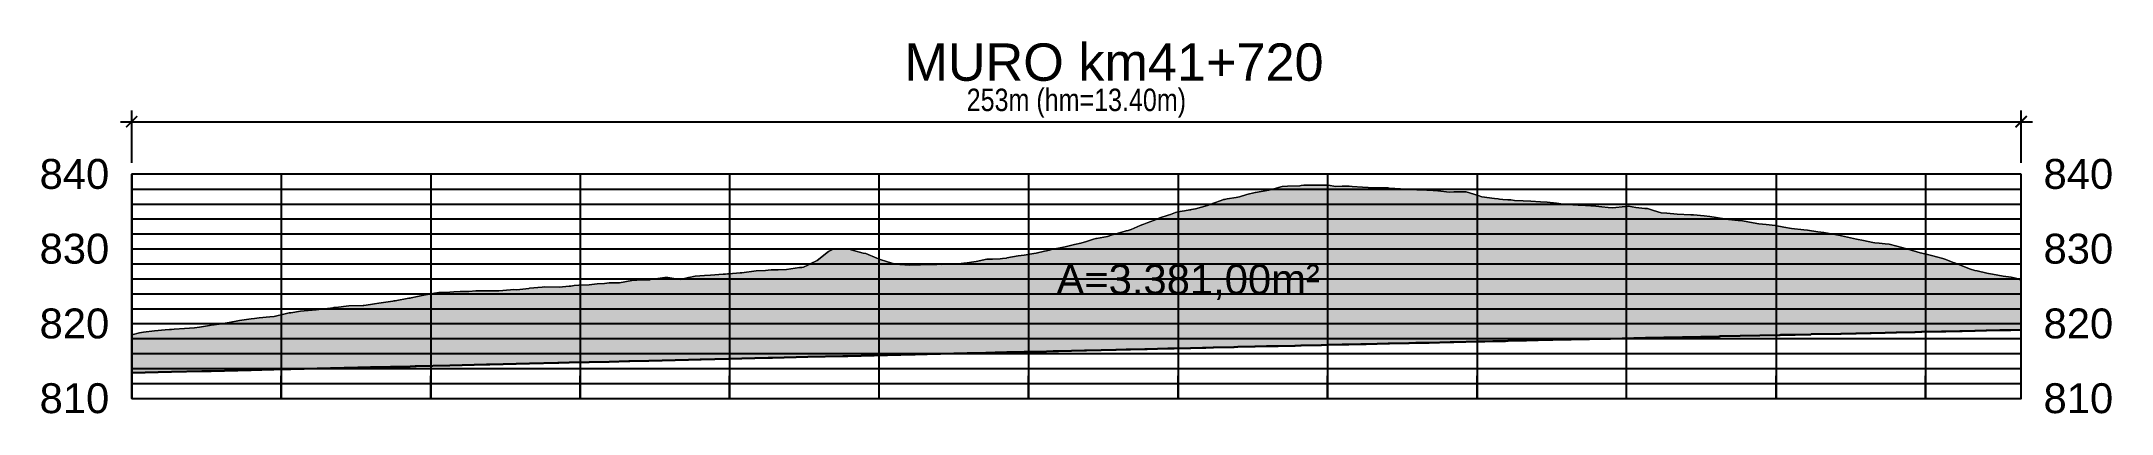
# Model space of a CAD drawing. Header units: metres. Extents: x 303118 to 359298, y 7408194 to 7460879.
# Drawn here: x 327290.9 to 327567.9, y 7420706.8 to 7420756.6 of the extents above; entities that cross this region are included whole.
import ezdxf

# ---------------------------------------------------------------- set-up
doc = ezdxf.new("R2010")
doc.units = ezdxf.units.M
doc.header["$LTSCALE"] = 10
doc.header["$PDMODE"] = 3
doc.header["$PDSIZE"] = 0.5
doc.linetypes.add('HIDDEN', pattern=[0.375, 0.25, -0.125])
doc.layers.add('F-VT-TERRENO', color=90, linetype='HIDDEN', lineweight=0)
for name, color, linetype in [('U-VT-MURO PERFIL', 15, 'Continuous'), ('U-VT-PERFIL', 4, 'Continuous'), ('U-VT-PERFIL-TXT', 2, 'Continuous')]:
    doc.layers.add(name, color=color, linetype=linetype)
doc.styles.add('Arial', font='arial.ttf')
doc.styles.add('DIM', font='arial.ttf', dxfattribs={"width": 0.8})
doc.styles.add('R80', font='arial.ttf')
doc.dimstyles.new('U-1_2000', dxfattribs={"dimscale": 2, "dimtxt": 1.5, "dimasz": 0.75, "dimexe": 0.75, "dimexo": 0.75, "dimgap": 0.25, "dimtad": 1, "dimzin": 4, "dimtxsty": 'DIM', "dimblk": 'ARCHTICK', "dimcen": 0.7, "dimdle": 0.75, "dimclrd": 256, "dimclre": 256, "dimclrt": 256, "dimaunit": 1, "dimadec": 3, "dimazin": 2, "dimtfac": 1, "dimtofl": 0, "dimtmove": 0, "dimatfit": 3, "dimldrblk": 'CLOSEDBLANK', "dimfxl": 0, "dimtolj": 1, "dimtzin": 0, "dimlwd": -1, "dimlwe": -1, "dimarcsym": 0})

msp = doc.modelspace()

# ---------------------------------------------------------------- texts
at = {"layer": 'U-VT-PERFIL', "color": 4, "linetype": 'Continuous', "lineweight": -3, "char_height": 4}
for s, insert, attachment_point, style in [('{\\C2;840}', (327300.012, 7420738.836), 6, 'Arial'), ('{\\C2;840}', (327558.797, 7420738.836), 4, 'R80'), ('{\\C2;830}', (327300.012, 7420728.836), 6, 'Arial'), ('{\\C2;830}', (327558.797, 7420728.836), 4, 'R80'), ('{\\C2;820}', (327300.012, 7420718.836), 6, 'Arial'), ('{\\C2;820}', (327558.797, 7420718.836), 4, 'R80'), ('{\\C2;810}', (327300.012, 7420708.836), 6, 'Arial'), ('{\\C2;810}', (327558.797, 7420708.836), 4, 'R80')]:
    msp.add_mtext(s, dxfattribs=dict(at, insert=insert, attachment_point=attachment_point, style=style))
at = {"layer": 'U-VT-PERFIL-TXT', "color": 5, "style": 'R80'}
msp.add_text('MURO km41+720', height=5, dxfattribs=at).set_placement((327406.385, 7420751.322))
at = {"layer": 'U-VT-PERFIL-TXT', "color": 2, "style": 'R80'}
msp.add_text('A=3.381,00m²', height=4, dxfattribs=at).set_placement((327426.725, 7420722.762))

# ---------------------------------------------------------------- blocks, each defined once
blk = doc.blocks.new('_ArchTick')
at = {"color": 0, "linetype": 'ByBlock', "const_width": 0.15}
blk.add_lwpolyline([(-0.5, -0.5), (0.5, 0.5)], dxfattribs=at)
blk = doc.blocks.new('*D184')
at = {"layer": 'Defpoints', "color": 0, "transparency": 16777216}
for p in [(327555.8, 7420745.85), (327303.01, 7420738.84), (327555.8, 7420738.84)]:
    blk.add_point(p, dxfattribs=at)
at = {"layer": 'U-VT-PERFIL-TXT', "transparency": 16777216}
for p, q in [((327303.01, 7420740.34), (327303.01, 7420747.35)), ((327555.8, 7420740.34), (327555.8, 7420747.35)), ((327301.51, 7420745.85), (327557.3, 7420745.85))]:
    blk.add_line(p, q, dxfattribs=at)
at = {"layer": 'U-VT-PERFIL-TXT', "transparency": 16777216, "xscale": 1.5, "yscale": 1.5, "zscale": 1.5, "rotation": 180}
blk.add_blockref('_ArchTick', (327303.01, 7420745.85), dxfattribs=at)
at = {"layer": 'U-VT-PERFIL-TXT', "transparency": 16777216, "xscale": 1.5, "yscale": 1.5, "zscale": 1.5}
blk.add_blockref('_ArchTick', (327555.8, 7420745.85), dxfattribs=at)
at = {"layer": 'U-VT-PERFIL-TXT', "transparency": 16777216, "insert": (327429.4, 7420748.32), "char_height": 3, "attachment_point": 5, "style": 'DIM'}
blk.add_mtext('\\A1;253m (hm=13.40m)', dxfattribs=at)
blk = doc.blocks.new('_ClosedBlank')
at = {"lineweight": -2}
for p, q in [((-1, 0.17), (0, 0)), ((-1, 0.17), (-1, -0.17)), ((0, 0), (-1, -0.17))]:
    blk.add_line(p, q, dxfattribs=at)

# ---------------------------------------------------------------- dimensions: what is measured, and where the dimension line sits
at = {"layer": 'U-VT-PERFIL-TXT'}
dim = msp.add_linear_dim(base=(327555.797, 7420745.849), p1=(327303.012, 7420738.836), p2=(327555.797, 7420738.836), text='253m (hm=13.40m)', dimstyle='U-1_2000', dxfattribs=at)
dim.commit()
dim.dimension.update_dxf_attribs({"geometry": '*D184', "text_midpoint": (327429.404, 7420748.316)})

# ---------------------------------------------------------------- hatches: boundary and pattern name
at = {"layer": 'U-VT-MURO PERFIL'}
h = msp.add_hatch(dxfattribs=at)
h.set_pattern_fill('ANGLE', color=256, scale=0.1)
h.set_pattern_definition([(0, (0, -100), (0, 0.6985), [0.508, -0.1905]), (90, (0, -100), (-0.6985, 4e-17), [0.508, -0.1905])])
h.paths.add_polyline_path([(327535.581, 7420717.579), (327535.583, 7420717.579), (327535.709, 7420717.582), (327535.736, 7420717.582), (327537.589, 7420717.622), (327537.591, 7420717.622), (327537.611, 7420717.623), (327539.077, 7420717.654), (327539.113, 7420717.655), (327541.593, 7420717.708), (327541.606, 7420717.708), (327542.456, 7420717.726), (327542.496, 7420717.727), (327545.163, 7420717.784), (327545.17, 7420717.784), (327545.597, 7420717.793), (327545.599, 7420717.793), (327545.599, 7420717.793), (327545.713, 7420717.795), (327545.74, 7420717.796), (327547.606, 7420717.835), (327547.61, 7420717.835), (327547.878, 7420717.841), (327547.903, 7420717.841), (327549.614, 7420717.877), (327549.617, 7420717.877), (327549.636, 7420717.878), (327551.141, 7420717.909), (327551.167, 7420717.91), (327552.965, 7420717.947), (327552.986, 7420717.948), (327554.415, 7420717.978), (327554.437, 7420717.978), (327555.797, 7420718.006), (327555.797, 7420724.724), (327554.451, 7420725.039), (327553.384, 7420725.2), (327551.956, 7420725.475), (327551.434, 7420725.529), (327551.211, 7420725.586), (327549.907, 7420725.883), (327549.617, 7420725.964), (327549.034, 7420726.127), (327546.875, 7420726.968), (327546.855, 7420726.976), (327545.599, 7420727.451), (327545.34, 7420727.549), (327544.675, 7420727.731), (327543.816, 7420727.969), (327542.494, 7420728.25), (327542.291, 7420728.295), (327541.825, 7420728.431), (327540.316, 7420728.875), (327539.162, 7420729.182), (327538.14, 7420729.454), (327537.591, 7420729.515), (327536.791, 7420729.603), (327536.211, 7420729.638), (327535.962, 7420729.696), (327534.691, 7420729.972), (327533.781, 7420730.128), (327531.769, 7420730.601), (327531.599, 7420730.637), (327530.126, 7420730.896), (327529.418, 7420731.02), (327528.603, 7420731.14), (327527.237, 7420731.341), (327526.731, 7420731.387), (327525.059, 7420731.549), (327524.044, 7420731.731), (327522.882, 7420731.978), (327521.693, 7420732.1), (327520.704, 7420732.18), (327519.941, 7420732.323), (327518.522, 7420732.577), (327517.962, 7420732.64), (327516.658, 7420732.768), (327516.436, 7420732.792), (327516.341, 7420732.802), (327516.099, 7420732.848), (327514.16, 7420733.161), (327513.396, 7420733.267), (327511.978, 7420733.38), (327511.869, 7420733.394), (327511.617, 7420733.405), (327509.801, 7420733.461), (327508.407, 7420733.612), (327507.624, 7420733.671), (327506.592, 7420733.985), (327505.79, 7420734.22), (327505.445, 7420734.255), (327504.269, 7420734.358), (327503.264, 7420734.558), (327501.566, 7420734.359), (327501.082, 7420734.312), (327500.556, 7420734.37), (327499.704, 7420734.463), (327498.901, 7420734.572), (327496.868, 7420734.67), (327496.72, 7420734.684), (327496.528, 7420734.684), (327495.114, 7420734.784), (327494.543, 7420734.824), (327493.623, 7420734.965), (327492.367, 7420735.084), (327491.486, 7420735.114), (327490.188, 7420735.223), (327489.191, 7420735.252), (327488.007, 7420735.305), (327487.539, 7420735.396), (327487.126, 7420735.418), (327486.446, 7420735.453), (327486.013, 7420735.498), (327485.827, 7420735.512), (327485.361, 7420735.582), (327483.648, 7420735.808), (327483.152, 7420735.96), (327481.532, 7420736.456), (327481.471, 7420736.476), (327481.446, 7420736.48), (327481.388, 7420736.48), (327479.92, 7420736.471), (327479.299, 7420736.415), (327477.753, 7420736.593), (327477.127, 7420736.64), (327476.537, 7420736.671), (327476.287, 7420736.685), (327474.955, 7420736.75), (327473.822, 7420736.817), (327472.783, 7420736.886), (327471.267, 7420736.978), (327471.129, 7420736.986), (327470.613, 7420736.999), (327470.246, 7420737.007), (327468.447, 7420737.029), (327467.702, 7420737.073), (327466.28, 7420737.195), (327465.895, 7420737.215), (327464.957, 7420737.205), (327464.12, 7420737.199), (327463.102, 7420737.339), (327461.965, 7420737.363), (327460.579, 7420737.357), (327459.809, 7420737.346), (327459.458, 7420737.302), (327459.284, 7420737.281), (327457.656, 7420737.208), (327456.949, 7420737.181), (327455.505, 7420736.782), (327455.145, 7420736.684), (327453.354, 7420736.399), (327453.302, 7420736.386), (327452.207, 7420736.116), (327451.211, 7420735.815), (327450.766, 7420735.731), (327449.588, 7420735.517), (327449.212, 7420735.448), (327449.07, 7420735.427), (327448.754, 7420735.331), (327447.725, 7420734.946), (327446.935, 7420734.65), (327445.339, 7420734.212), (327444.804, 7420734.086), (327444.699, 7420734.078), (327444.558, 7420734.068), (327443.874, 7420733.937), (327442.994, 7420733.783), (327442.676, 7420733.685), (327441.997, 7420733.445), (327441.674, 7420733.34), (327440.55, 7420732.979), (327439.867, 7420732.686), (327438.871, 7420732.322), (327438.427, 7420732.161), (327438.3, 7420732.105), (327437.93, 7420731.961), (327436.723, 7420731.438), (327436.308, 7420731.292), (327436.067, 7420731.23), (327435.465, 7420731.076), (327434.197, 7420730.698), (327433.568, 7420730.496), (327432.086, 7420730.234), (327431.989, 7420730.213), (327431.697, 7420730.133), (327430.745, 7420729.828), (327429.982, 7420729.588), (327429.165, 7420729.443), (327427.884, 7420729.098), (327426.078, 7420728.733), (327425.787, 7420728.664), (327425.423, 7420728.585), (327425.148, 7420728.526), (327424.03, 7420728.257), (327423.695, 7420728.229), (327422.427, 7420728.016), (327421.603, 7420727.919), (327420.101, 7420727.627), (327420.057, 7420727.618), (327419.515, 7420727.564), (327419.214, 7420727.526), (327418.16, 7420727.471), (327417.594, 7420727.444), (327417.432, 7420727.441), (327415.978, 7420727.134), (327415.35, 7420727.052), (327414.779, 7420726.967), (327414.356, 7420726.905), (327413.274, 7420726.774), (327411.38, 7420726.77), (327411.2, 7420726.781), (327411.097, 7420726.777), (327410.721, 7420726.771), (327409.456, 7420726.755), (327409.129, 7420726.751), (327408.554, 7420726.713), (327407.066, 7420726.642), (327405.781, 7420726.734), (327405.002, 7420726.832), (327404.134, 7420727.113), (327403.025, 7420727.48), (327402.943, 7420727.517), (327402.681, 7420727.616), (327401.23, 7420728.227), (327400.885, 7420728.275), (327399.574, 7420728.625), (327398.826, 7420728.838), (327398.812, 7420728.838), (327397.625, 7420728.816), (327396.774, 7420728.76), (327396.237, 7420728.469), (327394.723, 7420727.304), (327394.561, 7420727.191), (327393.853, 7420726.862), (327393.49, 7420726.677), (327392.885, 7420726.373), (327392.674, 7420726.356), (327392.347, 7420726.333), (327390.628, 7420726.067), (327389.509, 7420726.02), (327388.583, 7420726.031), (327388.167, 7420725.99), (327387.816, 7420725.957), (327386.543, 7420725.889), (327384.64, 7420725.646), (327384.504, 7420725.633), (327384.412, 7420725.632), (327383.939, 7420725.593), (327382.845, 7420725.52), (327382.703, 7420725.511), (327382.467, 7420725.477), (327382.127, 7420725.452), (327380.435, 7420725.335), (327379.639, 7420725.264), (327378.404, 7420725.209), (327377.547, 7420725.024), (327377.523, 7420725.018), (327376.375, 7420724.755), (327374.735, 7420724.992), (327374.348, 7420725.009), (327372.44, 7420724.73), (327372.321, 7420724.713), (327372.201, 7420724.709), (327370.578, 7420724.658), (327370.297, 7420724.64), (327369.916, 7420724.596), (327368.274, 7420724.303), (327367.064, 7420724.303), (327366.878, 7420724.283), (327366.251, 7420724.217), (327365.29, 7420724.144), (327364.232, 7420724.033), (327362.832, 7420723.963), (327362.212, 7420723.927), (327361.742, 7420723.869), (327361.556, 7420723.853), (327360.196, 7420723.736), (327358.216, 7420723.751), (327358.18, 7420723.75), (327357.929, 7420723.732), (327356.234, 7420723.562), (327356.164, 7420723.555), (327354.541, 7420723.355), (327354.152, 7420723.393), (327353.67, 7420723.382), (327352.14, 7420723.237), (327351.409, 7420723.208), (327350.912, 7420723.219), (327350.129, 7420723.239), (327349.074, 7420723.239), (327348.12, 7420723.147), (327346.969, 7420723.119), (327346.11, 7420723.107), (327345.59, 7420723.06), (327344.762, 7420722.989), (327344.103, 7420722.987), (327343.54, 7420722.902), (327342.096, 7420722.637), (327340.407, 7420722.299), (327340.267, 7420722.267), (327340.09, 7420722.227), (327338.257, 7420721.91), (327338.085, 7420721.871), (327337.934, 7420721.837), (327336.081, 7420721.593), (327335.519, 7420721.504), (327334.945, 7420721.413), (327334.077, 7420721.276), (327333.989, 7420721.27), (327332.075, 7420721.231), (327330.341, 7420721.009), (327330.072, 7420720.977), (327329.775, 7420720.907), (327329.623, 7420720.891), (327328.071, 7420720.735), (327327.693, 7420720.701), (327326.069, 7420720.546), (327325.616, 7420720.51), (327324.301, 7420720.299), (327324.068, 7420720.263), (327323.556, 7420720.167), (327322.068, 7420719.808), (327321.511, 7420719.727), (327320.067, 7420719.601), (327319.463, 7420719.53), (327318.978, 7420719.459), (327318.067, 7420719.331), (327317.445, 7420719.239), (327316.067, 7420718.974), (327314.706, 7420718.768), (327314.063, 7420718.678), (327313.656, 7420718.612), (327313.419, 7420718.575), (327312.063, 7420718.373), (327311.43, 7420718.26), (327310.063, 7420718.188), (327308.674, 7420718.096), (327308.334, 7420718.074), (327308.063, 7420718.057), (327307.473, 7420718.003), (327306.062, 7420717.887), (327304.593, 7420717.678), (327304.061, 7420717.597), (327303.012, 7420717.35), (327303.012, 7420712.249), (327308.334, 7420712.375), (327312.396, 7420712.469), (327312.526, 7420712.472), (327313.656, 7420712.5), (327318.978, 7420712.625), (327321.914, 7420712.693), (327322.043, 7420712.696), (327324.301, 7420712.75), (327329.623, 7420712.875), (327331.433, 7420712.917), (327331.563, 7420712.919), (327334.945, 7420713), (327340.267, 7420713.125), (327340.954, 7420713.141), (327341.087, 7420713.143), (327345.59, 7420713.251), (327350.479, 7420713.365), (327350.614, 7420713.368), (327350.912, 7420713.375), (327356.234, 7420713.501), (327360.011, 7420713.589), (327360.144, 7420713.592), (327361.556, 7420713.626), (327366.878, 7420713.751), (327369.545, 7420713.813), (327369.678, 7420713.816), (327372.201, 7420713.876), (327377.523, 7420714.002), (327379.081, 7420714.037), (327379.216, 7420714.04), (327382.845, 7420714.127), (327388.167, 7420714.252), (327388.619, 7420714.262), (327388.758, 7420714.265), (327393.49, 7420714.378), (327398.164, 7420714.487), (327398.304, 7420714.49), (327398.812, 7420714.502), (327404.134, 7420714.628), (327407.715, 7420714.711), (327407.853, 7420714.714), (327409.456, 7420714.753), (327414.779, 7420714.879), (327417.268, 7420714.936), (327417.407, 7420714.939), (327418.552, 7420714.966), (327418.569, 7420714.967), (327420.101, 7420715.003), (327422.394, 7420715.057), (327422.451, 7420715.058), (327425.423, 7420715.128), (327426.285, 7420715.148), (327426.343, 7420715.149), (327426.981, 7420715.164), (327426.991, 7420715.164), (327430.472, 7420715.246), (327430.525, 7420715.247), (327430.745, 7420715.252), (327434.657, 7420715.343), (327434.719, 7420715.344), (327436.05, 7420715.375), (327436.067, 7420715.376), (327436.07, 7420715.376), (327436.619, 7420715.388), (327436.628, 7420715.388), (327438.559, 7420715.433), (327438.589, 7420715.434), (327438.869, 7420715.44), (327438.871, 7420715.44), (327438.873, 7420715.44), (327441.633, 7420715.504), (327441.674, 7420715.504), (327441.676, 7420715.504), (327442.457, 7420715.522), (327442.469, 7420715.523), (327444.667, 7420715.573), (327444.699, 7420715.574), (327444.701, 7420715.574), (327446.292, 7420715.61), (327446.316, 7420715.61), (327446.729, 7420715.62), (327446.736, 7420715.62), (327447.712, 7420715.642), (327447.725, 7420715.642), (327447.727, 7420715.642), (327450.474, 7420715.704), (327450.515, 7420715.705), (327451.007, 7420715.717), (327451.015, 7420715.717), (327453.268, 7420715.768), (327453.302, 7420715.769), (327454.816, 7420715.803), (327454.839, 7420715.803), (327456.038, 7420715.83), (327456.056, 7420715.83), (327456.376, 7420715.838), (327456.381, 7420715.838), (327458.64, 7420715.889), (327458.674, 7420715.889), (327459.446, 7420715.907), (327459.458, 7420715.907), (327462.167, 7420715.967), (327462.208, 7420715.968), (327463.046, 7420715.987), (327463.059, 7420715.987), (327463.087, 7420715.988), (327464.957, 7420716.03), (327464.97, 7420716.03), (327465.848, 7420716.05), (327465.872, 7420716.05), (327467.457, 7420716.085), (327467.466, 7420716.086), (327468.112, 7420716.1), (327468.156, 7420716.101), (327471.13, 7420716.167), (327471.132, 7420716.167), (327471.266, 7420716.17), (327471.267, 7420716.17), (327471.306, 7420716.171), (327473.901, 7420716.228), (327473.915, 7420716.229), (327474.813, 7420716.249), (327474.826, 7420716.249), (327475.692, 7420716.268), (327475.704, 7420716.268), (327476.536, 7420716.287), (327476.579, 7420716.288), (327479.422, 7420716.35), (327479.428, 7420716.35), (327479.844, 7420716.36), (327479.892, 7420716.361), (327483.152, 7420716.433), (327483.165, 7420716.433), (327484.044, 7420716.452), (327484.061, 7420716.453), (327485.139, 7420716.476), (327485.145, 7420716.476), (327485.587, 7420716.486), (327485.605, 7420716.487), (327486.824, 7420716.513), (327486.828, 7420716.513), (327487.126, 7420716.52), (327487.163, 7420716.521), (327489.608, 7420716.574), (327489.631, 7420716.575), (327491.12, 7420716.608), (327491.179, 7420716.609), (327495.114, 7420716.695), (327495.115, 7420716.695), (327495.183, 7420716.697), (327495.188, 7420716.697), (327495.533, 7420716.705), (327495.608, 7420716.706), (327500.556, 7420716.815), (327500.559, 7420716.815), (327500.778, 7420716.819), (327500.848, 7420716.821), (327505.526, 7420716.923), (327515.379, 7420717.139), (327515.526, 7420717.142), (327523.533, 7420717.317), (327523.653, 7420717.32), (327523.68, 7420717.32), (327525.528, 7420717.361), (327525.559, 7420717.361), (327527.658, 7420717.407), (327527.717, 7420717.409), (327531.679, 7420717.495), (327531.709, 7420717.495), (327533.692, 7420717.538), (327533.72, 7420717.539)])

# ---------------------------------------------------------------- linework, layer by layer
at = {"layer": 'F-VT-TERRENO', "color": 90, "linetype": 'HIDDEN', "lineweight": 0}
for p, q in [((327451.211, 7420735.815), (327452.207, 7420736.116)), ((327452.207, 7420736.116), (327453.302, 7420736.386)), ((327453.302, 7420736.386), (327453.354, 7420736.399)), ((327453.354, 7420736.399), (327455.145, 7420736.684)), ((327455.145, 7420736.684), (327455.505, 7420736.782)), ((327455.505, 7420736.782), (327456.949, 7420737.181)), ((327456.949, 7420737.181), (327457.656, 7420737.208)), ((327457.656, 7420737.208), (327459.284, 7420737.281)), ((327459.284, 7420737.281), (327459.458, 7420737.302)), ((327459.458, 7420737.302), (327459.809, 7420737.346)), ((327459.809, 7420737.346), (327460.579, 7420737.357)), ((327460.579, 7420737.357), (327461.965, 7420737.363)), ((327461.965, 7420737.363), (327463.102, 7420737.339)), ((327463.102, 7420737.339), (327464.12, 7420737.199)), ((327464.12, 7420737.199), (327464.957, 7420737.205)), ((327464.957, 7420737.205), (327465.895, 7420737.215)), ((327465.895, 7420737.215), (327466.28, 7420737.195)), ((327466.28, 7420737.195), (327467.702, 7420737.073)), ((327467.702, 7420737.073), (327468.447, 7420737.029)), ((327468.447, 7420737.029), (327470.246, 7420737.007)), ((327470.246, 7420737.007), (327470.613, 7420736.999)), ((327470.613, 7420736.999), (327471.129, 7420736.986)), ((327471.129, 7420736.986), (327471.267, 7420736.978)), ((327471.267, 7420736.978), (327472.783, 7420736.886)), ((327472.783, 7420736.886), (327473.822, 7420736.817)), ((327473.822, 7420736.817), (327474.955, 7420736.75)), ((327474.955, 7420736.75), (327476.287, 7420736.685)), ((327476.287, 7420736.685), (327476.537, 7420736.671)), ((327476.537, 7420736.671), (327477.127, 7420736.64)), ((327477.127, 7420736.64), (327477.753, 7420736.593)), ((327477.753, 7420736.593), (327479.299, 7420736.415)), ((327479.299, 7420736.415), (327479.92, 7420736.471)), ((327479.92, 7420736.471), (327481.388, 7420736.48)), ((327481.388, 7420736.48), (327481.446, 7420736.48)), ((327481.446, 7420736.48), (327481.471, 7420736.476)), ((327481.471, 7420736.476), (327481.532, 7420736.456)), ((327481.532, 7420736.456), (327483.152, 7420735.96)), ((327483.152, 7420735.96), (327483.648, 7420735.808)), ((327440.55, 7420732.979), (327441.674, 7420733.34)), ((327441.674, 7420733.34), (327441.997, 7420733.445)), ((327441.997, 7420733.445), (327442.676, 7420733.685)), ((327442.676, 7420733.685), (327442.994, 7420733.783)), ((327442.994, 7420733.783), (327443.874, 7420733.937)), ((327443.874, 7420733.937), (327444.558, 7420734.068)), ((327444.558, 7420734.068), (327444.699, 7420734.078)), ((327444.699, 7420734.078), (327444.804, 7420734.086)), ((327444.804, 7420734.086), (327445.339, 7420734.212)), ((327445.339, 7420734.212), (327446.935, 7420734.65)), ((327446.935, 7420734.65), (327447.725, 7420734.946)), ((327447.725, 7420734.946), (327448.754, 7420735.331)), ((327448.754, 7420735.331), (327449.07, 7420735.427)), ((327449.07, 7420735.427), (327449.212, 7420735.448)), ((327449.212, 7420735.448), (327449.588, 7420735.517)), ((327449.588, 7420735.517), (327450.766, 7420735.731)), ((327450.766, 7420735.731), (327451.211, 7420735.815)), ((327483.648, 7420735.808), (327485.361, 7420735.582)), ((327485.361, 7420735.582), (327485.827, 7420735.512)), ((327485.827, 7420735.512), (327486.013, 7420735.498)), ((327486.013, 7420735.498), (327486.446, 7420735.453)), ((327486.446, 7420735.453), (327487.126, 7420735.418)), ((327487.126, 7420735.418), (327487.539, 7420735.396)), ((327487.539, 7420735.396), (327488.007, 7420735.305)), ((327488.007, 7420735.305), (327489.191, 7420735.252)), ((327489.191, 7420735.252), (327490.188, 7420735.223)), ((327490.188, 7420735.223), (327491.486, 7420735.114)), ((327491.486, 7420735.114), (327492.367, 7420735.084)), ((327492.367, 7420735.084), (327493.623, 7420734.965)), ((327493.623, 7420734.965), (327494.543, 7420734.824)), ((327494.543, 7420734.824), (327495.114, 7420734.784)), ((327495.114, 7420734.784), (327496.528, 7420734.684)), ((327496.528, 7420734.684), (327496.72, 7420734.684)), ((327496.72, 7420734.684), (327496.868, 7420734.67)), ((327496.868, 7420734.67), (327498.901, 7420734.572)), ((327498.901, 7420734.572), (327499.704, 7420734.463)), ((327499.704, 7420734.463), (327500.556, 7420734.37)), ((327500.556, 7420734.37), (327501.082, 7420734.312)), ((327501.082, 7420734.312), (327501.566, 7420734.359)), ((327501.566, 7420734.359), (327503.264, 7420734.558)), ((327503.264, 7420734.558), (327504.269, 7420734.358)), ((327504.269, 7420734.358), (327505.445, 7420734.255)), ((327505.445, 7420734.255), (327505.79, 7420734.22)), ((327505.79, 7420734.22), (327506.592, 7420733.985)), ((327506.592, 7420733.985), (327507.624, 7420733.671)), ((327507.624, 7420733.671), (327508.407, 7420733.612)), ((327508.407, 7420733.612), (327509.801, 7420733.461)), ((327509.801, 7420733.461), (327511.617, 7420733.405)), ((327511.617, 7420733.405), (327511.869, 7420733.394)), ((327511.869, 7420733.394), (327511.978, 7420733.38)), ((327511.978, 7420733.38), (327513.396, 7420733.267)), ((327513.396, 7420733.267), (327514.16, 7420733.161)), ((327514.16, 7420733.161), (327516.099, 7420732.848)), ((327432.086, 7420730.234), (327433.568, 7420730.496)), ((327433.568, 7420730.496), (327434.197, 7420730.698)), ((327434.197, 7420730.698), (327435.465, 7420731.076)), ((327435.465, 7420731.076), (327436.067, 7420731.23)), ((327436.067, 7420731.23), (327436.308, 7420731.292)), ((327436.308, 7420731.292), (327436.723, 7420731.438)), ((327436.723, 7420731.438), (327437.93, 7420731.961)), ((327437.93, 7420731.961), (327438.3, 7420732.105)), ((327438.3, 7420732.105), (327438.427, 7420732.161)), ((327438.427, 7420732.161), (327438.871, 7420732.322)), ((327438.871, 7420732.322), (327439.867, 7420732.686)), ((327439.867, 7420732.686), (327440.55, 7420732.979)), ((327516.099, 7420732.848), (327516.341, 7420732.802)), ((327516.341, 7420732.802), (327516.436, 7420732.792)), ((327516.436, 7420732.792), (327516.658, 7420732.768)), ((327516.658, 7420732.768), (327517.962, 7420732.64)), ((327517.962, 7420732.64), (327518.522, 7420732.577)), ((327518.522, 7420732.577), (327519.941, 7420732.323)), ((327519.941, 7420732.323), (327520.704, 7420732.18)), ((327520.704, 7420732.18), (327521.693, 7420732.1)), ((327521.693, 7420732.1), (327522.882, 7420731.978)), ((327522.882, 7420731.978), (327524.044, 7420731.731)), ((327524.044, 7420731.731), (327525.059, 7420731.549)), ((327525.059, 7420731.549), (327526.731, 7420731.387)), ((327526.731, 7420731.387), (327527.237, 7420731.341)), ((327527.237, 7420731.341), (327528.603, 7420731.14)), ((327528.603, 7420731.14), (327529.418, 7420731.02)), ((327529.418, 7420731.02), (327530.126, 7420730.896)), ((327530.126, 7420730.896), (327531.599, 7420730.637)), ((327531.599, 7420730.637), (327531.769, 7420730.601)), ((327531.769, 7420730.601), (327533.781, 7420730.128)), ((327394.723, 7420727.304), (327396.237, 7420728.469)), ((327396.237, 7420728.469), (327396.774, 7420728.76)), ((327396.774, 7420728.76), (327397.625, 7420728.816)), ((327397.625, 7420728.816), (327398.812, 7420728.838)), ((327398.812, 7420728.838), (327398.826, 7420728.838)), ((327398.826, 7420728.838), (327399.574, 7420728.625)), ((327399.574, 7420728.625), (327400.885, 7420728.275)), ((327400.885, 7420728.275), (327401.23, 7420728.227)), ((327401.23, 7420728.227), (327402.681, 7420727.616)), ((327402.681, 7420727.616), (327402.943, 7420727.517)), ((327402.943, 7420727.517), (327403.025, 7420727.48)), ((327418.16, 7420727.471), (327419.214, 7420727.526)), ((327419.214, 7420727.526), (327419.515, 7420727.564)), ((327419.515, 7420727.564), (327420.057, 7420727.618)), ((327420.057, 7420727.618), (327420.101, 7420727.627)), ((327420.101, 7420727.627), (327421.603, 7420727.919)), ((327421.603, 7420727.919), (327422.427, 7420728.016)), ((327422.427, 7420728.016), (327423.695, 7420728.229)), ((327423.695, 7420728.229), (327424.03, 7420728.257)), ((327424.03, 7420728.257), (327425.148, 7420728.526)), ((327425.148, 7420728.526), (327425.423, 7420728.585)), ((327425.423, 7420728.585), (327425.787, 7420728.664)), ((327425.787, 7420728.664), (327426.078, 7420728.733)), ((327426.078, 7420728.733), (327427.884, 7420729.098)), ((327427.884, 7420729.098), (327429.165, 7420729.443)), ((327429.165, 7420729.443), (327429.982, 7420729.588)), ((327429.982, 7420729.588), (327430.745, 7420729.828)), ((327430.745, 7420729.828), (327431.697, 7420730.133)), ((327431.697, 7420730.133), (327431.989, 7420730.213)), ((327431.989, 7420730.213), (327432.086, 7420730.234)), ((327533.781, 7420730.128), (327534.691, 7420729.972)), ((327534.691, 7420729.972), (327535.962, 7420729.696)), ((327535.962, 7420729.696), (327536.211, 7420729.638)), ((327536.211, 7420729.638), (327536.791, 7420729.603)), ((327536.791, 7420729.603), (327537.591, 7420729.515)), ((327537.591, 7420729.515), (327538.14, 7420729.454)), ((327538.14, 7420729.454), (327539.162, 7420729.182)), ((327539.162, 7420729.182), (327540.316, 7420728.875)), ((327540.316, 7420728.875), (327541.825, 7420728.431)), ((327541.825, 7420728.431), (327542.291, 7420728.295)), ((327542.291, 7420728.295), (327542.494, 7420728.25)), ((327542.494, 7420728.25), (327543.816, 7420727.969)), ((327543.816, 7420727.969), (327544.675, 7420727.731)), ((327544.675, 7420727.731), (327545.34, 7420727.549)), ((327545.34, 7420727.549), (327545.599, 7420727.451)), ((327372.44, 7420724.73), (327374.348, 7420725.009)), ((327374.348, 7420725.009), (327374.735, 7420724.992)), ((327374.735, 7420724.992), (327376.375, 7420724.755)), ((327376.375, 7420724.755), (327377.523, 7420725.018)), ((327377.523, 7420725.018), (327377.547, 7420725.024)), ((327377.547, 7420725.024), (327378.404, 7420725.209)), ((327378.404, 7420725.209), (327379.639, 7420725.264)), ((327379.639, 7420725.264), (327380.435, 7420725.335)), ((327380.435, 7420725.335), (327382.127, 7420725.452)), ((327382.127, 7420725.452), (327382.467, 7420725.477)), ((327382.467, 7420725.477), (327382.703, 7420725.511)), ((327382.703, 7420725.511), (327382.845, 7420725.52)), ((327382.845, 7420725.52), (327383.939, 7420725.593)), ((327383.939, 7420725.593), (327384.412, 7420725.632)), ((327384.412, 7420725.632), (327384.504, 7420725.633)), ((327384.504, 7420725.633), (327384.64, 7420725.646)), ((327384.64, 7420725.646), (327386.543, 7420725.889)), ((327386.543, 7420725.889), (327387.816, 7420725.957)), ((327387.816, 7420725.957), (327388.167, 7420725.99)), ((327388.167, 7420725.99), (327388.583, 7420726.031)), ((327388.583, 7420726.031), (327389.509, 7420726.02)), ((327389.509, 7420726.02), (327390.628, 7420726.067)), ((327390.628, 7420726.067), (327392.347, 7420726.333)), ((327392.347, 7420726.333), (327392.674, 7420726.356)), ((327392.674, 7420726.356), (327392.885, 7420726.373)), ((327392.885, 7420726.373), (327393.49, 7420726.677)), ((327393.49, 7420726.677), (327393.853, 7420726.862)), ((327393.853, 7420726.862), (327394.561, 7420727.191)), ((327394.561, 7420727.191), (327394.723, 7420727.304)), ((327403.025, 7420727.48), (327404.134, 7420727.113)), ((327404.134, 7420727.113), (327405.002, 7420726.832)), ((327405.002, 7420726.832), (327405.781, 7420726.734)), ((327405.781, 7420726.734), (327407.066, 7420726.642)), ((327407.066, 7420726.642), (327408.554, 7420726.713)), ((327408.554, 7420726.713), (327409.129, 7420726.751)), ((327409.129, 7420726.751), (327409.456, 7420726.755)), ((327409.456, 7420726.755), (327410.721, 7420726.771)), ((327410.721, 7420726.771), (327411.097, 7420726.777)), ((327411.097, 7420726.777), (327411.2, 7420726.781)), ((327411.2, 7420726.781), (327411.38, 7420726.77)), ((327411.38, 7420726.77), (327413.274, 7420726.774)), ((327413.274, 7420726.774), (327414.356, 7420726.905)), ((327414.356, 7420726.905), (327414.779, 7420726.967)), ((327414.779, 7420726.967), (327415.35, 7420727.052)), ((327415.35, 7420727.052), (327415.978, 7420727.134)), ((327415.978, 7420727.134), (327417.432, 7420727.441)), ((327417.432, 7420727.441), (327417.594, 7420727.444)), ((327417.594, 7420727.444), (327418.16, 7420727.471)), ((327545.599, 7420727.451), (327546.855, 7420726.976)), ((327546.855, 7420726.976), (327546.875, 7420726.968)), ((327546.875, 7420726.968), (327549.034, 7420726.127)), ((327549.034, 7420726.127), (327549.617, 7420725.964)), ((327549.617, 7420725.964), (327549.907, 7420725.883)), ((327549.907, 7420725.883), (327551.211, 7420725.586)), ((327551.211, 7420725.586), (327551.434, 7420725.529)), ((327551.434, 7420725.529), (327551.956, 7420725.475)), ((327551.956, 7420725.475), (327553.384, 7420725.2)), ((327553.384, 7420725.2), (327554.451, 7420725.039)), ((327338.257, 7420721.91), (327340.09, 7420722.227)), ((327340.09, 7420722.227), (327340.267, 7420722.267)), ((327340.267, 7420722.267), (327340.407, 7420722.299)), ((327340.407, 7420722.299), (327342.096, 7420722.637)), ((327342.096, 7420722.637), (327343.54, 7420722.902)), ((327343.54, 7420722.902), (327344.103, 7420722.987)), ((327344.103, 7420722.987), (327344.762, 7420722.989)), ((327344.762, 7420722.989), (327345.59, 7420723.06)), ((327345.59, 7420723.06), (327346.11, 7420723.107)), ((327346.11, 7420723.107), (327346.969, 7420723.119)), ((327346.969, 7420723.119), (327348.12, 7420723.147)), ((327348.12, 7420723.147), (327349.074, 7420723.239)), ((327349.074, 7420723.239), (327350.129, 7420723.239)), ((327350.129, 7420723.239), (327350.912, 7420723.219)), ((327350.912, 7420723.219), (327351.409, 7420723.208)), ((327351.409, 7420723.208), (327352.14, 7420723.237)), ((327352.14, 7420723.237), (327353.67, 7420723.382)), ((327353.67, 7420723.382), (327354.152, 7420723.393)), ((327354.152, 7420723.393), (327354.541, 7420723.355)), ((327354.541, 7420723.355), (327356.164, 7420723.555)), ((327356.164, 7420723.555), (327356.234, 7420723.562)), ((327356.234, 7420723.562), (327357.929, 7420723.732)), ((327357.929, 7420723.732), (327358.18, 7420723.75)), ((327358.18, 7420723.75), (327358.216, 7420723.751)), ((327358.216, 7420723.751), (327360.196, 7420723.736)), ((327360.196, 7420723.736), (327361.556, 7420723.853)), ((327361.556, 7420723.853), (327361.742, 7420723.869)), ((327361.742, 7420723.869), (327362.212, 7420723.927)), ((327362.212, 7420723.927), (327362.832, 7420723.963)), ((327362.832, 7420723.963), (327364.232, 7420724.033)), ((327364.232, 7420724.033), (327365.29, 7420724.144)), ((327365.29, 7420724.144), (327366.251, 7420724.217)), ((327366.251, 7420724.217), (327366.878, 7420724.283)), ((327366.878, 7420724.283), (327367.064, 7420724.303)), ((327367.064, 7420724.303), (327368.274, 7420724.303)), ((327368.274, 7420724.303), (327369.916, 7420724.596)), ((327369.916, 7420724.596), (327370.297, 7420724.64)), ((327370.297, 7420724.64), (327370.578, 7420724.658)), ((327370.578, 7420724.658), (327372.201, 7420724.709)), ((327372.201, 7420724.709), (327372.321, 7420724.713)), ((327372.321, 7420724.713), (327372.44, 7420724.73)), ((327316.067, 7420718.974), (327317.445, 7420719.239)), ((327317.445, 7420719.239), (327318.067, 7420719.331)), ((327318.067, 7420719.331), (327318.978, 7420719.459)), ((327318.978, 7420719.459), (327319.463, 7420719.53)), ((327319.463, 7420719.53), (327320.067, 7420719.601)), ((327320.067, 7420719.601), (327321.511, 7420719.727)), ((327321.511, 7420719.727), (327322.068, 7420719.808)), ((327322.068, 7420719.808), (327323.556, 7420720.167)), ((327323.556, 7420720.167), (327324.068, 7420720.263)), ((327324.068, 7420720.263), (327324.301, 7420720.299)), ((327324.301, 7420720.299), (327325.616, 7420720.51)), ((327325.616, 7420720.51), (327326.069, 7420720.546)), ((327326.069, 7420720.546), (327327.693, 7420720.701)), ((327327.693, 7420720.701), (327328.071, 7420720.735)), ((327328.071, 7420720.735), (327329.623, 7420720.891)), ((327329.623, 7420720.891), (327329.775, 7420720.907)), ((327329.775, 7420720.907), (327330.072, 7420720.977)), ((327330.072, 7420720.977), (327330.341, 7420721.009)), ((327330.341, 7420721.009), (327332.075, 7420721.231)), ((327332.075, 7420721.231), (327333.989, 7420721.27)), ((327333.989, 7420721.27), (327334.077, 7420721.276)), ((327334.077, 7420721.276), (327334.945, 7420721.413)), ((327334.945, 7420721.413), (327335.519, 7420721.504)), ((327335.519, 7420721.504), (327336.081, 7420721.593)), ((327336.081, 7420721.593), (327337.934, 7420721.837)), ((327337.934, 7420721.837), (327338.085, 7420721.871)), ((327338.085, 7420721.871), (327338.257, 7420721.91)), ((327303.012, 7420717.35), (327304.061, 7420717.597)), ((327304.061, 7420717.597), (327304.593, 7420717.678)), ((327304.593, 7420717.678), (327306.062, 7420717.887)), ((327306.062, 7420717.887), (327307.473, 7420718.003)), ((327307.473, 7420718.003), (327308.063, 7420718.057)), ((327308.063, 7420718.057), (327308.334, 7420718.074)), ((327308.334, 7420718.074), (327308.674, 7420718.096)), ((327308.674, 7420718.096), (327310.063, 7420718.188)), ((327310.063, 7420718.188), (327311.43, 7420718.26)), ((327311.43, 7420718.26), (327312.063, 7420718.373)), ((327312.063, 7420718.373), (327313.419, 7420718.575)), ((327313.419, 7420718.575), (327313.656, 7420718.612)), ((327313.656, 7420718.612), (327314.063, 7420718.678)), ((327314.063, 7420718.678), (327314.706, 7420718.768)), ((327314.706, 7420718.768), (327316.067, 7420718.974))]:
    msp.add_line(p, q, dxfattribs=at)
msp.add_lwpolyline([(327554.451, 7420725.039), (327555.556, 7420724.747), (327554.451, 7420725.039), (327553.384, 7420725.2), (327551.956, 7420725.475), (327551.434, 7420725.529), (327551.211, 7420725.586), (327549.907, 7420725.883), (327549.617, 7420725.964), (327549.034, 7420726.127), (327546.875, 7420726.968), (327546.855, 7420726.976), (327545.599, 7420727.451), (327545.34, 7420727.549), (327544.675, 7420727.731), (327543.816, 7420727.969), (327542.494, 7420728.25), (327542.291, 7420728.295), (327541.825, 7420728.431), (327540.316, 7420728.875), (327539.162, 7420729.182), (327538.14, 7420729.454), (327537.591, 7420729.515), (327536.791, 7420729.603), (327536.211, 7420729.638), (327535.962, 7420729.696), (327534.691, 7420729.972), (327533.781, 7420730.128), (327531.769, 7420730.601), (327531.599, 7420730.637), (327530.126, 7420730.896), (327529.418, 7420731.02), (327528.603, 7420731.14), (327527.237, 7420731.341), (327526.731, 7420731.387), (327525.059, 7420731.549), (327524.044, 7420731.731), (327522.882, 7420731.978), (327521.693, 7420732.1), (327520.704, 7420732.18), (327519.941, 7420732.323), (327518.522, 7420732.577), (327517.962, 7420732.64), (327516.658, 7420732.768), (327516.436, 7420732.792), (327516.341, 7420732.802), (327516.099, 7420732.848), (327514.16, 7420733.161), (327513.396, 7420733.267), (327511.978, 7420733.38), (327511.869, 7420733.394), (327511.617, 7420733.405), (327509.801, 7420733.461), (327508.407, 7420733.612), (327507.624, 7420733.671), (327506.592, 7420733.985), (327505.79, 7420734.22), (327505.445, 7420734.255), (327504.269, 7420734.358), (327503.264, 7420734.558), (327501.566, 7420734.359), (327501.082, 7420734.312), (327500.556, 7420734.37), (327499.704, 7420734.463), (327498.901, 7420734.572), (327496.868, 7420734.67), (327496.72, 7420734.684), (327496.528, 7420734.684), (327495.114, 7420734.784), (327494.543, 7420734.824), (327493.623, 7420734.965), (327492.367, 7420735.084), (327491.486, 7420735.114), (327490.188, 7420735.223), (327489.191, 7420735.252), (327488.007, 7420735.305), (327487.539, 7420735.396), (327487.126, 7420735.418), (327486.446, 7420735.453), (327486.013, 7420735.498), (327485.827, 7420735.512), (327485.361, 7420735.582), (327483.648, 7420735.808), (327483.152, 7420735.96), (327481.532, 7420736.456), (327481.471, 7420736.476), (327481.446, 7420736.48), (327481.388, 7420736.48), (327479.92, 7420736.471), (327479.299, 7420736.415), (327477.753, 7420736.593), (327477.127, 7420736.64), (327476.537, 7420736.671), (327476.287, 7420736.685), (327474.955, 7420736.75), (327473.822, 7420736.817), (327472.783, 7420736.886), (327471.267, 7420736.978), (327471.129, 7420736.986), (327470.613, 7420736.999), (327470.246, 7420737.007), (327468.447, 7420737.029), (327467.702, 7420737.073), (327466.28, 7420737.195), (327465.895, 7420737.215), (327464.957, 7420737.205), (327464.12, 7420737.199), (327463.102, 7420737.339), (327461.965, 7420737.363), (327460.579, 7420737.357), (327459.809, 7420737.346), (327459.458, 7420737.302), (327459.284, 7420737.281), (327457.656, 7420737.208), (327456.949, 7420737.181), (327455.505, 7420736.782), (327455.145, 7420736.684), (327453.354, 7420736.399), (327453.302, 7420736.386), (327452.207, 7420736.116), (327451.211, 7420735.815), (327450.766, 7420735.731), (327449.588, 7420735.517), (327449.212, 7420735.448), (327449.07, 7420735.427), (327448.754, 7420735.331), (327447.725, 7420734.946), (327446.935, 7420734.65), (327445.339, 7420734.212), (327444.804, 7420734.086), (327444.699, 7420734.078), (327444.558, 7420734.068), (327443.874, 7420733.937), (327442.994, 7420733.783), (327442.676, 7420733.685), (327441.997, 7420733.445), (327441.674, 7420733.34), (327440.55, 7420732.979), (327439.867, 7420732.686), (327438.871, 7420732.322), (327438.427, 7420732.161), (327438.3, 7420732.105), (327437.93, 7420731.961), (327436.723, 7420731.438), (327436.308, 7420731.292), (327436.067, 7420731.23), (327435.465, 7420731.076), (327434.197, 7420730.698), (327433.568, 7420730.496), (327432.086, 7420730.234), (327431.989, 7420730.213), (327431.697, 7420730.133), (327430.745, 7420729.828), (327429.982, 7420729.588), (327429.165, 7420729.443), (327427.884, 7420729.098), (327426.078, 7420728.733), (327425.787, 7420728.664), (327425.423, 7420728.585), (327425.148, 7420728.526), (327424.03, 7420728.257), (327423.695, 7420728.229), (327422.427, 7420728.016), (327421.603, 7420727.919), (327420.101, 7420727.627), (327420.057, 7420727.618), (327419.515, 7420727.564), (327419.214, 7420727.526), (327418.16, 7420727.471), (327417.594, 7420727.444), (327417.432, 7420727.441), (327415.978, 7420727.134), (327415.35, 7420727.052), (327414.779, 7420726.967), (327414.356, 7420726.905), (327413.274, 7420726.774), (327411.38, 7420726.77), (327411.2, 7420726.781), (327411.097, 7420726.777), (327410.721, 7420726.771), (327409.456, 7420726.755), (327409.129, 7420726.751), (327408.554, 7420726.713), (327407.066, 7420726.642), (327405.781, 7420726.734), (327405.002, 7420726.832), (327404.134, 7420727.113), (327403.025, 7420727.48), (327402.943, 7420727.517), (327402.681, 7420727.616), (327401.23, 7420728.227), (327400.885, 7420728.275), (327399.574, 7420728.625), (327398.826, 7420728.838), (327398.812, 7420728.838), (327397.625, 7420728.816), (327396.774, 7420728.76), (327396.237, 7420728.469), (327394.723, 7420727.304), (327394.561, 7420727.191), (327393.853, 7420726.862), (327393.49, 7420726.677), (327392.885, 7420726.373), (327392.674, 7420726.356), (327392.347, 7420726.333), (327390.628, 7420726.067), (327389.509, 7420726.02), (327388.583, 7420726.031), (327388.167, 7420725.99), (327387.816, 7420725.957), (327386.543, 7420725.889), (327384.64, 7420725.646), (327384.504, 7420725.633), (327384.412, 7420725.632), (327383.939, 7420725.593), (327382.845, 7420725.52), (327382.703, 7420725.511), (327382.467, 7420725.477), (327382.127, 7420725.452), (327380.435, 7420725.335), (327379.639, 7420725.264), (327378.404, 7420725.209), (327377.547, 7420725.024), (327377.523, 7420725.018), (327376.375, 7420724.755), (327374.735, 7420724.992), (327374.348, 7420725.009), (327372.44, 7420724.73), (327372.321, 7420724.713), (327372.201, 7420724.709), (327370.578, 7420724.658), (327370.297, 7420724.64), (327369.916, 7420724.596), (327368.274, 7420724.303), (327367.064, 7420724.303), (327366.878, 7420724.283), (327366.251, 7420724.217), (327365.29, 7420724.144), (327364.232, 7420724.033), (327362.832, 7420723.963), (327362.212, 7420723.927), (327361.742, 7420723.869), (327361.556, 7420723.853), (327360.196, 7420723.736), (327358.216, 7420723.751), (327358.18, 7420723.75), (327357.929, 7420723.732), (327356.234, 7420723.562), (327356.164, 7420723.555), (327354.541, 7420723.355), (327354.152, 7420723.393), (327353.67, 7420723.382), (327352.14, 7420723.237), (327351.409, 7420723.208), (327350.912, 7420723.219), (327350.129, 7420723.239), (327349.074, 7420723.239), (327348.12, 7420723.147), (327346.969, 7420723.119), (327346.11, 7420723.107), (327345.59, 7420723.06), (327344.762, 7420722.989), (327344.103, 7420722.987), (327343.54, 7420722.902), (327342.096, 7420722.637), (327340.407, 7420722.299), (327340.267, 7420722.267), (327340.09, 7420722.227), (327338.257, 7420721.91), (327338.085, 7420721.871), (327337.934, 7420721.837), (327336.081, 7420721.593), (327335.519, 7420721.504), (327334.945, 7420721.413), (327334.077, 7420721.276), (327333.989, 7420721.27), (327332.075, 7420721.231), (327330.341, 7420721.009), (327330.072, 7420720.977), (327329.775, 7420720.907), (327329.623, 7420720.891), (327328.071, 7420720.735), (327327.693, 7420720.701), (327326.069, 7420720.546), (327325.616, 7420720.51), (327324.301, 7420720.299), (327324.068, 7420720.263), (327323.556, 7420720.167), (327322.068, 7420719.808), (327321.511, 7420719.727), (327320.067, 7420719.601), (327319.463, 7420719.53), (327318.978, 7420719.459), (327318.067, 7420719.331), (327317.445, 7420719.239), (327316.067, 7420718.974), (327314.706, 7420718.768), (327314.063, 7420718.678), (327313.656, 7420718.612), (327313.419, 7420718.575), (327312.063, 7420718.373), (327311.43, 7420718.26), (327310.063, 7420718.188), (327308.674, 7420718.096), (327308.334, 7420718.074), (327308.063, 7420718.057), (327307.473, 7420718.003), (327306.062, 7420717.887), (327304.593, 7420717.678), (327304.061, 7420717.597), (327303.012, 7420717.35), (327304.061, 7420717.597), (327304.593, 7420717.678), (327306.062, 7420717.887), (327307.473, 7420718.003), (327308.063, 7420718.057), (327308.334, 7420718.074), (327308.674, 7420718.096), (327310.063, 7420718.188), (327311.43, 7420718.26), (327312.063, 7420718.373), (327313.419, 7420718.575), (327313.656, 7420718.612), (327314.063, 7420718.678), (327314.706, 7420718.768), (327316.067, 7420718.974), (327317.445, 7420719.239), (327318.067, 7420719.331), (327318.978, 7420719.459), (327319.463, 7420719.53), (327320.067, 7420719.601), (327321.511, 7420719.727), (327322.068, 7420719.808), (327323.556, 7420720.167), (327324.068, 7420720.263), (327324.301, 7420720.299), (327325.616, 7420720.51), (327326.069, 7420720.546), (327327.693, 7420720.701), (327328.071, 7420720.735), (327329.623, 7420720.891), (327329.775, 7420720.907), (327330.072, 7420720.977), (327330.341, 7420721.009), (327332.075, 7420721.231), (327333.989, 7420721.27), (327334.077, 7420721.276), (327334.945, 7420721.413), (327335.519, 7420721.504), (327336.081, 7420721.593), (327337.934, 7420721.837), (327338.085, 7420721.871), (327338.257, 7420721.91), (327340.09, 7420722.227), (327340.267, 7420722.267), (327340.407, 7420722.299), (327342.096, 7420722.637), (327343.54, 7420722.902), (327344.103, 7420722.987), (327344.762, 7420722.989), (327345.59, 7420723.06), (327346.11, 7420723.107), (327346.969, 7420723.119), (327348.12, 7420723.147), (327349.074, 7420723.239), (327350.129, 7420723.239), (327350.912, 7420723.219), (327351.409, 7420723.208), (327352.14, 7420723.237), (327353.67, 7420723.382), (327354.152, 7420723.393), (327354.541, 7420723.355), (327356.164, 7420723.555), (327356.234, 7420723.562), (327357.929, 7420723.732), (327358.18, 7420723.75), (327358.216, 7420723.751), (327360.196, 7420723.736), (327361.556, 7420723.853), (327361.742, 7420723.869), (327362.212, 7420723.927), (327362.832, 7420723.963), (327364.232, 7420724.033), (327365.29, 7420724.144), (327366.251, 7420724.217), (327366.878, 7420724.283), (327367.064, 7420724.303), (327368.274, 7420724.303), (327369.916, 7420724.596), (327370.297, 7420724.64), (327370.578, 7420724.658), (327372.201, 7420724.709), (327372.321, 7420724.713), (327372.44, 7420724.73), (327374.348, 7420725.009), (327374.735, 7420724.992), (327376.375, 7420724.755), (327377.523, 7420725.018), (327377.547, 7420725.024), (327378.404, 7420725.209), (327379.639, 7420725.264), (327380.435, 7420725.335), (327382.127, 7420725.452), (327382.467, 7420725.477), (327382.703, 7420725.511), (327382.845, 7420725.52), (327383.939, 7420725.593), (327384.412, 7420725.632), (327384.504, 7420725.633), (327384.64, 7420725.646), (327386.543, 7420725.889), (327387.816, 7420725.957), (327388.167, 7420725.99), (327388.583, 7420726.031), (327389.509, 7420726.02), (327390.628, 7420726.067), (327392.347, 7420726.333), (327392.674, 7420726.356), (327392.885, 7420726.373), (327393.49, 7420726.677), (327393.853, 7420726.862), (327394.561, 7420727.191), (327394.723, 7420727.304), (327396.237, 7420728.469), (327396.774, 7420728.76), (327397.625, 7420728.816), (327398.812, 7420728.838), (327398.826, 7420728.838), (327399.574, 7420728.625), (327400.885, 7420728.275), (327401.23, 7420728.227), (327402.681, 7420727.616), (327402.943, 7420727.517), (327403.025, 7420727.48), (327404.134, 7420727.113), (327405.002, 7420726.832), (327405.781, 7420726.734), (327407.066, 7420726.642), (327408.554, 7420726.713), (327409.129, 7420726.751), (327409.456, 7420726.755), (327410.721, 7420726.771), (327411.097, 7420726.777), (327411.2, 7420726.781), (327411.38, 7420726.77), (327413.274, 7420726.774), (327414.356, 7420726.905), (327414.779, 7420726.967), (327415.35, 7420727.052), (327415.978, 7420727.134), (327417.432, 7420727.441), (327417.594, 7420727.444), (327418.16, 7420727.471), (327419.214, 7420727.526), (327419.515, 7420727.564), (327420.057, 7420727.618), (327420.101, 7420727.627), (327421.603, 7420727.919), (327422.427, 7420728.016), (327423.695, 7420728.229), (327424.03, 7420728.257), (327425.148, 7420728.526), (327425.423, 7420728.585), (327425.787, 7420728.664), (327426.078, 7420728.733), (327427.884, 7420729.098), (327429.165, 7420729.443), (327429.982, 7420729.588), (327430.745, 7420729.828), (327431.697, 7420730.133), (327431.989, 7420730.213), (327432.086, 7420730.234), (327433.568, 7420730.496), (327434.197, 7420730.698), (327435.465, 7420731.076), (327436.067, 7420731.23), (327436.308, 7420731.292), (327436.723, 7420731.438), (327437.93, 7420731.961), (327438.3, 7420732.105), (327438.427, 7420732.161), (327438.871, 7420732.322), (327439.867, 7420732.686), (327440.55, 7420732.979), (327441.674, 7420733.34), (327441.997, 7420733.445), (327442.676, 7420733.685), (327442.994, 7420733.783), (327443.874, 7420733.937), (327444.558, 7420734.068), (327444.699, 7420734.078), (327444.804, 7420734.086), (327445.339, 7420734.212), (327446.935, 7420734.65), (327447.725, 7420734.946), (327448.754, 7420735.331), (327449.07, 7420735.427), (327449.212, 7420735.448), (327449.588, 7420735.517), (327450.766, 7420735.731), (327451.211, 7420735.815), (327452.207, 7420736.116), (327453.302, 7420736.386), (327453.354, 7420736.399), (327455.145, 7420736.684), (327455.505, 7420736.782), (327456.949, 7420737.181), (327457.656, 7420737.208), (327459.284, 7420737.281), (327459.458, 7420737.302), (327459.809, 7420737.346), (327460.579, 7420737.357), (327461.965, 7420737.363), (327463.102, 7420737.339), (327464.12, 7420737.199), (327464.957, 7420737.205), (327465.895, 7420737.215), (327466.28, 7420737.195), (327467.702, 7420737.073), (327468.447, 7420737.029), (327470.246, 7420737.007), (327470.613, 7420736.999), (327471.129, 7420736.986), (327471.267, 7420736.978), (327472.783, 7420736.886), (327473.822, 7420736.817), (327474.955, 7420736.75), (327476.287, 7420736.685), (327476.537, 7420736.671), (327477.127, 7420736.64), (327477.753, 7420736.593), (327479.299, 7420736.415), (327479.92, 7420736.471), (327481.388, 7420736.48), (327481.446, 7420736.48), (327481.471, 7420736.476), (327481.532, 7420736.456), (327483.152, 7420735.96), (327483.648, 7420735.808), (327485.361, 7420735.582), (327485.827, 7420735.512), (327486.013, 7420735.498), (327486.446, 7420735.453), (327487.126, 7420735.418), (327487.539, 7420735.396), (327488.007, 7420735.305), (327489.191, 7420735.252), (327490.188, 7420735.223), (327491.486, 7420735.114), (327492.367, 7420735.084), (327493.623, 7420734.965), (327494.543, 7420734.824), (327495.114, 7420734.784), (327496.528, 7420734.684), (327496.72, 7420734.684), (327496.868, 7420734.67), (327498.901, 7420734.572), (327499.704, 7420734.463), (327500.556, 7420734.37), (327501.082, 7420734.312), (327501.566, 7420734.359), (327503.264, 7420734.558), (327504.269, 7420734.358), (327505.445, 7420734.255), (327505.79, 7420734.22), (327506.592, 7420733.985), (327507.624, 7420733.671), (327508.407, 7420733.612), (327509.801, 7420733.461), (327511.617, 7420733.405), (327511.869, 7420733.394), (327511.978, 7420733.38), (327513.396, 7420733.267), (327514.16, 7420733.161), (327516.099, 7420732.848), (327516.341, 7420732.802), (327516.436, 7420732.792), (327516.658, 7420732.768), (327517.962, 7420732.64), (327518.522, 7420732.577), (327519.941, 7420732.323), (327520.704, 7420732.18), (327521.693, 7420732.1), (327522.882, 7420731.978), (327524.044, 7420731.731), (327525.059, 7420731.549), (327526.731, 7420731.387), (327527.237, 7420731.341), (327528.603, 7420731.14), (327529.418, 7420731.02), (327530.126, 7420730.896), (327531.599, 7420730.637), (327531.769, 7420730.601), (327533.781, 7420730.128), (327534.691, 7420729.972), (327535.962, 7420729.696), (327536.211, 7420729.638), (327536.791, 7420729.603), (327537.591, 7420729.515), (327538.14, 7420729.454), (327539.162, 7420729.182), (327540.316, 7420728.875), (327541.825, 7420728.431), (327542.291, 7420728.295), (327542.494, 7420728.25), (327543.816, 7420727.969), (327544.675, 7420727.731), (327545.34, 7420727.549), (327545.599, 7420727.451), (327546.855, 7420726.976), (327546.875, 7420726.968), (327549.034, 7420726.127), (327549.617, 7420725.964), (327549.907, 7420725.883), (327551.211, 7420725.586), (327551.434, 7420725.529), (327551.956, 7420725.475), (327553.384, 7420725.2), (327554.451, 7420725.039), (327555.556, 7420724.747), (327555.797, 7420724.724)], close=True, dxfattribs=at)
at = {"layer": 'U-VT-PERFIL', "color": 4, "linetype": 'Continuous', "lineweight": -3}
msp.add_line((327303.012, 7420708.836), (327303.012, 7420738.836), dxfattribs=at)
at = {"layer": 'U-VT-PERFIL', "color": 2, "linetype": 'Continuous', "lineweight": -3}
for p, q in [((327403.012, 7420708.836), (327403.012, 7420738.836)), ((327503.012, 7420708.836), (327503.012, 7420738.836)), ((327303.012, 7420728.836), (327555.797, 7420728.836)), ((327303.012, 7420718.836), (327555.797, 7420718.836))]:
    msp.add_line(p, q, dxfattribs=at)
at = {"layer": 'U-VT-PERFIL', "color": 1, "linetype": 'Continuous', "lineweight": -3}
for p, q in [((327303.012, 7420736.836), (327555.797, 7420736.836)), ((327303.012, 7420734.836), (327555.797, 7420734.836)), ((327303.012, 7420732.836), (327555.797, 7420732.836)), ((327303.012, 7420730.836), (327555.797, 7420730.836)), ((327303.012, 7420726.836), (327555.797, 7420726.836)), ((327303.012, 7420724.836), (327555.797, 7420724.836)), ((327303.012, 7420722.836), (327555.797, 7420722.836)), ((327303.012, 7420720.836), (327555.797, 7420720.836)), ((327303.012, 7420716.836), (327555.797, 7420716.836)), ((327303.012, 7420714.836), (327555.797, 7420714.836)), ((327303.012, 7420712.836), (327555.797, 7420712.836)), ((327303.012, 7420710.836), (327555.797, 7420710.836))]:
    msp.add_line(p, q, dxfattribs=at)
at = {"layer": 'U-VT-PERFIL', "color": 4, "linetype": 'Continuous', "lineweight": -3, "ltscale": 2}
for p, q in [((327479.892, 7420716.361), (327483.152, 7420716.433)), ((327483.152, 7420716.433), (327483.152, 7420716.433)), ((327483.152, 7420716.433), (327483.165, 7420716.433)), ((327483.165, 7420716.433), (327484.044, 7420716.452)), ((327484.044, 7420716.452), (327484.061, 7420716.453)), ((327484.061, 7420716.453), (327485.139, 7420716.476)), ((327485.139, 7420716.476), (327485.145, 7420716.476)), ((327485.145, 7420716.476), (327485.587, 7420716.486)), ((327485.587, 7420716.486), (327485.605, 7420716.487)), ((327485.605, 7420716.487), (327486.824, 7420716.513)), ((327486.824, 7420716.513), (327486.828, 7420716.513)), ((327486.828, 7420716.513), (327487.126, 7420716.52)), ((327487.126, 7420716.52), (327487.163, 7420716.521)), ((327487.126, 7420716.52), (327487.126, 7420716.52)), ((327487.163, 7420716.521), (327489.608, 7420716.574)), ((327489.608, 7420716.574), (327489.631, 7420716.575)), ((327489.631, 7420716.575), (327491.12, 7420716.608)), ((327491.12, 7420716.608), (327491.179, 7420716.609)), ((327491.179, 7420716.609), (327495.114, 7420716.695)), ((327495.114, 7420716.695), (327495.114, 7420716.695)), ((327495.114, 7420716.695), (327495.115, 7420716.695)), ((327495.115, 7420716.695), (327495.183, 7420716.697)), ((327495.183, 7420716.697), (327495.188, 7420716.697)), ((327495.188, 7420716.697), (327495.533, 7420716.705)), ((327495.533, 7420716.705), (327495.608, 7420716.706)), ((327495.608, 7420716.706), (327500.556, 7420716.815)), ((327500.556, 7420716.815), (327500.559, 7420716.815)), ((327500.559, 7420716.815), (327500.778, 7420716.819)), ((327500.778, 7420716.819), (327500.848, 7420716.821)), ((327500.848, 7420716.821), (327505.526, 7420716.923)), ((327505.526, 7420716.923), (327515.379, 7420717.139)), ((327515.379, 7420717.139), (327515.526, 7420717.142)), ((327515.526, 7420717.142), (327523.533, 7420717.317)), ((327523.533, 7420717.317), (327523.653, 7420717.32)), ((327523.653, 7420717.32), (327523.68, 7420717.32)), ((327523.68, 7420717.32), (327525.528, 7420717.361)), ((327525.528, 7420717.361), (327525.559, 7420717.361)), ((327525.559, 7420717.361), (327527.658, 7420717.407)), ((327527.658, 7420717.407), (327527.717, 7420717.409)), ((327527.717, 7420717.409), (327531.679, 7420717.495)), ((327531.679, 7420717.495), (327531.709, 7420717.495)), ((327531.709, 7420717.495), (327533.692, 7420717.538)), ((327533.692, 7420717.538), (327533.72, 7420717.539)), ((327533.72, 7420717.539), (327535.581, 7420717.579)), ((327535.581, 7420717.579), (327535.583, 7420717.579)), ((327535.583, 7420717.579), (327535.709, 7420717.582)), ((327535.709, 7420717.582), (327535.736, 7420717.582)), ((327535.736, 7420717.582), (327537.589, 7420717.622)), ((327537.589, 7420717.622), (327537.591, 7420717.622)), ((327537.591, 7420717.622), (327537.611, 7420717.623)), ((327537.611, 7420717.623), (327539.077, 7420717.654)), ((327539.077, 7420717.654), (327539.113, 7420717.655)), ((327539.113, 7420717.655), (327541.593, 7420717.708)), ((327541.593, 7420717.708), (327541.606, 7420717.708)), ((327541.606, 7420717.708), (327542.456, 7420717.726)), ((327542.456, 7420717.726), (327542.496, 7420717.727)), ((327542.496, 7420717.727), (327545.163, 7420717.784)), ((327545.163, 7420717.784), (327545.17, 7420717.784)), ((327545.17, 7420717.784), (327545.597, 7420717.793)), ((327545.597, 7420717.793), (327545.599, 7420717.793)), ((327545.599, 7420717.793), (327545.713, 7420717.795)), ((327545.599, 7420717.793), (327545.599, 7420717.793)), ((327545.713, 7420717.795), (327545.74, 7420717.796)), ((327545.74, 7420717.796), (327547.606, 7420717.835)), ((327547.606, 7420717.835), (327547.61, 7420717.835)), ((327547.61, 7420717.835), (327547.878, 7420717.841)), ((327547.878, 7420717.841), (327547.903, 7420717.841)), ((327547.903, 7420717.841), (327549.614, 7420717.877)), ((327549.614, 7420717.877), (327549.617, 7420717.877)), ((327549.617, 7420717.877), (327549.636, 7420717.878)), ((327549.636, 7420717.878), (327551.141, 7420717.909)), ((327551.141, 7420717.909), (327551.167, 7420717.91)), ((327551.167, 7420717.91), (327552.965, 7420717.947)), ((327552.965, 7420717.947), (327552.986, 7420717.948)), ((327552.986, 7420717.948), (327554.415, 7420717.978)), ((327361.556, 7420713.626), (327366.878, 7420713.751)), ((327366.878, 7420713.751), (327369.545, 7420713.813)), ((327369.545, 7420713.813), (327369.678, 7420713.816)), ((327369.678, 7420713.816), (327372.201, 7420713.876)), ((327372.201, 7420713.876), (327377.523, 7420714.002)), ((327377.523, 7420714.002), (327379.081, 7420714.037)), ((327379.081, 7420714.037), (327379.216, 7420714.04)), ((327379.216, 7420714.04), (327382.845, 7420714.127)), ((327382.845, 7420714.127), (327388.167, 7420714.252)), ((327388.167, 7420714.252), (327388.619, 7420714.262)), ((327388.619, 7420714.262), (327388.758, 7420714.265)), ((327388.758, 7420714.265), (327393.49, 7420714.378)), ((327393.49, 7420714.378), (327398.164, 7420714.487)), ((327398.164, 7420714.487), (327398.304, 7420714.49)), ((327398.304, 7420714.49), (327398.812, 7420714.502)), ((327398.812, 7420714.502), (327404.134, 7420714.628)), ((327404.134, 7420714.628), (327407.715, 7420714.711)), ((327407.715, 7420714.711), (327407.853, 7420714.714)), ((327407.853, 7420714.714), (327409.456, 7420714.753)), ((327409.456, 7420714.753), (327414.779, 7420714.879)), ((327414.779, 7420714.879), (327417.268, 7420714.936)), ((327417.268, 7420714.936), (327417.407, 7420714.939)), ((327417.407, 7420714.939), (327418.552, 7420714.966)), ((327418.552, 7420714.966), (327418.569, 7420714.967)), ((327418.569, 7420714.967), (327420.101, 7420715.003)), ((327420.101, 7420715.003), (327422.394, 7420715.057)), ((327422.394, 7420715.057), (327422.451, 7420715.058)), ((327422.451, 7420715.058), (327425.423, 7420715.128)), ((327425.423, 7420715.128), (327426.285, 7420715.148)), ((327426.285, 7420715.148), (327426.343, 7420715.149)), ((327426.343, 7420715.149), (327426.981, 7420715.164)), ((327426.981, 7420715.164), (327426.991, 7420715.164)), ((327426.991, 7420715.164), (327430.472, 7420715.246)), ((327430.472, 7420715.246), (327430.525, 7420715.247)), ((327430.525, 7420715.247), (327430.745, 7420715.252)), ((327430.745, 7420715.252), (327434.657, 7420715.343)), ((327434.657, 7420715.343), (327434.719, 7420715.344)), ((327434.719, 7420715.344), (327436.05, 7420715.375)), ((327436.05, 7420715.375), (327436.067, 7420715.376)), ((327436.067, 7420715.376), (327436.07, 7420715.376)), ((327436.07, 7420715.376), (327436.619, 7420715.388)), ((327436.619, 7420715.388), (327436.628, 7420715.388)), ((327436.628, 7420715.388), (327438.559, 7420715.433)), ((327438.559, 7420715.433), (327438.589, 7420715.434)), ((327438.589, 7420715.434), (327438.869, 7420715.44)), ((327438.869, 7420715.44), (327438.871, 7420715.44)), ((327438.871, 7420715.44), (327438.873, 7420715.44)), ((327438.873, 7420715.44), (327441.633, 7420715.504)), ((327441.633, 7420715.504), (327441.674, 7420715.504)), ((327441.674, 7420715.504), (327441.676, 7420715.504)), ((327441.676, 7420715.504), (327442.457, 7420715.522)), ((327442.457, 7420715.522), (327442.469, 7420715.523)), ((327442.469, 7420715.523), (327444.667, 7420715.573)), ((327444.667, 7420715.573), (327444.699, 7420715.574)), ((327444.699, 7420715.574), (327444.701, 7420715.574)), ((327444.701, 7420715.574), (327446.292, 7420715.61)), ((327446.292, 7420715.61), (327446.316, 7420715.61)), ((327446.316, 7420715.61), (327446.729, 7420715.62)), ((327446.729, 7420715.62), (327446.736, 7420715.62)), ((327446.736, 7420715.62), (327447.712, 7420715.642)), ((327447.712, 7420715.642), (327447.725, 7420715.642)), ((327447.725, 7420715.642), (327447.727, 7420715.642)), ((327447.727, 7420715.642), (327450.474, 7420715.704)), ((327450.474, 7420715.704), (327450.515, 7420715.705)), ((327450.515, 7420715.705), (327451.007, 7420715.717)), ((327451.007, 7420715.717), (327451.015, 7420715.717)), ((327451.015, 7420715.717), (327453.268, 7420715.768)), ((327453.268, 7420715.768), (327453.302, 7420715.769)), ((327453.302, 7420715.769), (327453.303, 7420715.769)), ((327453.303, 7420715.769), (327454.816, 7420715.803)), ((327454.816, 7420715.803), (327454.839, 7420715.803)), ((327454.839, 7420715.803), (327456.038, 7420715.83)), ((327456.038, 7420715.83), (327456.056, 7420715.83)), ((327456.056, 7420715.83), (327456.376, 7420715.838)), ((327456.376, 7420715.838), (327456.381, 7420715.838)), ((327456.381, 7420715.838), (327458.64, 7420715.889)), ((327458.64, 7420715.889), (327458.674, 7420715.889)), ((327458.674, 7420715.889), (327459.446, 7420715.907)), ((327459.446, 7420715.907), (327459.458, 7420715.907)), ((327459.458, 7420715.907), (327462.167, 7420715.967)), ((327459.458, 7420715.907), (327459.458, 7420715.907)), ((327462.167, 7420715.967), (327462.208, 7420715.968)), ((327462.208, 7420715.968), (327463.046, 7420715.987)), ((327463.046, 7420715.987), (327463.059, 7420715.987)), ((327463.059, 7420715.987), (327463.087, 7420715.988)), ((327463.087, 7420715.988), (327464.957, 7420716.03)), ((327464.957, 7420716.03), (327464.97, 7420716.03)), ((327464.97, 7420716.03), (327465.848, 7420716.05)), ((327465.848, 7420716.05), (327465.872, 7420716.05)), ((327465.872, 7420716.05), (327467.457, 7420716.085)), ((327467.457, 7420716.085), (327467.466, 7420716.086)), ((327467.466, 7420716.086), (327468.112, 7420716.1)), ((327468.112, 7420716.1), (327468.156, 7420716.101)), ((327468.156, 7420716.101), (327471.13, 7420716.167)), ((327471.13, 7420716.167), (327471.132, 7420716.167)), ((327471.132, 7420716.167), (327471.266, 7420716.17)), ((327471.266, 7420716.17), (327471.267, 7420716.17)), ((327471.267, 7420716.17), (327471.306, 7420716.171)), ((327471.306, 7420716.171), (327473.901, 7420716.228)), ((327473.901, 7420716.228), (327473.915, 7420716.229)), ((327473.915, 7420716.229), (327474.813, 7420716.249)), ((327474.813, 7420716.249), (327474.826, 7420716.249)), ((327474.826, 7420716.249), (327475.692, 7420716.268)), ((327475.692, 7420716.268), (327475.704, 7420716.268)), ((327475.704, 7420716.268), (327476.536, 7420716.287)), ((327476.536, 7420716.287), (327476.537, 7420716.287)), ((327476.537, 7420716.287), (327476.579, 7420716.288)), ((327476.579, 7420716.288), (327479.422, 7420716.35)), ((327479.422, 7420716.35), (327479.428, 7420716.35)), ((327479.428, 7420716.35), (327479.844, 7420716.36)), ((327479.844, 7420716.36), (327479.892, 7420716.361)), ((327303.012, 7420712.249), (327308.334, 7420712.375)), ((327308.334, 7420712.375), (327312.396, 7420712.469)), ((327312.396, 7420712.469), (327312.526, 7420712.472)), ((327312.526, 7420712.472), (327313.656, 7420712.5)), ((327313.656, 7420712.5), (327318.978, 7420712.625)), ((327318.978, 7420712.625), (327321.914, 7420712.693)), ((327321.914, 7420712.693), (327322.043, 7420712.696)), ((327322.043, 7420712.696), (327324.301, 7420712.75)), ((327324.301, 7420712.75), (327329.623, 7420712.875)), ((327329.623, 7420712.875), (327331.433, 7420712.917)), ((327331.433, 7420712.917), (327331.563, 7420712.919)), ((327331.563, 7420712.919), (327334.945, 7420713)), ((327334.945, 7420713), (327340.267, 7420713.125)), ((327340.267, 7420713.125), (327340.954, 7420713.141)), ((327340.954, 7420713.141), (327341.087, 7420713.143)), ((327341.087, 7420713.143), (327345.59, 7420713.251)), ((327345.59, 7420713.251), (327350.479, 7420713.365)), ((327350.479, 7420713.365), (327350.614, 7420713.368)), ((327350.614, 7420713.368), (327350.912, 7420713.375)), ((327350.912, 7420713.375), (327356.234, 7420713.501)), ((327356.234, 7420713.501), (327360.011, 7420713.589)), ((327360.011, 7420713.589), (327360.144, 7420713.592)), ((327360.144, 7420713.592), (327361.556, 7420713.626))]:
    msp.add_line(p, q, dxfattribs=at)
at = {"layer": 'U-VT-PERFIL', "color": 2, "linetype": 'Continuous', "lineweight": -3}
msp.add_lwpolyline([(327555.797, 7420738.836), (327303.012, 7420738.836), (327303.012, 7420708.836), (327555.797, 7420708.836)], close=True, dxfattribs=at)
at = {"layer": 'U-VT-PERFIL', "color": 4, "linetype": 'Continuous', "lineweight": -3}
for points in [[(327323.012, 7420738.836), (327323.012, 7420708.836), (327323.012, 7420711.836)], [(327343.012, 7420738.836), (327343.012, 7420708.836), (327343.012, 7420711.836)], [(327363.012, 7420738.836), (327363.012, 7420708.836), (327363.012, 7420711.836)], [(327383.012, 7420738.836), (327383.012, 7420708.836), (327383.012, 7420711.836)], [(327423.012, 7420738.836), (327423.012, 7420708.836), (327423.012, 7420711.836)], [(327443.012, 7420738.836), (327443.012, 7420708.836), (327443.012, 7420711.836)], [(327463.012, 7420738.836), (327463.012, 7420708.836), (327463.012, 7420711.836)], [(327483.012, 7420738.836), (327483.012, 7420708.836), (327483.012, 7420711.836)], [(327523.012, 7420738.836), (327523.012, 7420708.836), (327523.012, 7420711.836)], [(327543.012, 7420738.836), (327543.012, 7420708.836), (327543.012, 7420711.836)]]:
    msp.add_lwpolyline(points, dxfattribs=at)
at = {"layer": 'U-VT-PERFIL', "color": 4, "linetype": 'Continuous', "lineweight": -3, "ltscale": 2}
msp.add_lwpolyline([(327554.415, 7420717.978), (327554.437, 7420717.978), (327554.415, 7420717.978), (327552.986, 7420717.948), (327552.965, 7420717.947), (327551.167, 7420717.91), (327551.141, 7420717.909), (327549.636, 7420717.878), (327549.617, 7420717.877), (327549.614, 7420717.877), (327547.903, 7420717.841), (327547.878, 7420717.841), (327547.61, 7420717.835), (327547.606, 7420717.835), (327545.74, 7420717.796), (327545.713, 7420717.795), (327545.599, 7420717.793), (327545.599, 7420717.793), (327545.597, 7420717.793), (327545.17, 7420717.784), (327545.163, 7420717.784), (327542.496, 7420717.727), (327542.456, 7420717.726), (327541.606, 7420717.708), (327541.593, 7420717.708), (327539.113, 7420717.655), (327539.077, 7420717.654), (327537.611, 7420717.623), (327537.591, 7420717.622), (327537.589, 7420717.622), (327535.736, 7420717.582), (327535.709, 7420717.582), (327535.583, 7420717.579), (327535.581, 7420717.579), (327533.72, 7420717.539), (327533.692, 7420717.538), (327531.709, 7420717.495), (327531.679, 7420717.495), (327527.717, 7420717.409), (327527.658, 7420717.407), (327525.559, 7420717.361), (327525.528, 7420717.361), (327523.68, 7420717.32), (327523.653, 7420717.32), (327523.533, 7420717.317), (327515.526, 7420717.142), (327515.379, 7420717.139), (327505.526, 7420716.923), (327500.848, 7420716.821), (327500.778, 7420716.819), (327500.559, 7420716.815), (327500.556, 7420716.815), (327495.608, 7420716.706), (327495.533, 7420716.705), (327495.188, 7420716.697), (327495.183, 7420716.697), (327495.115, 7420716.695), (327495.114, 7420716.695), (327495.114, 7420716.695), (327491.179, 7420716.609), (327491.12, 7420716.608), (327489.631, 7420716.575), (327489.608, 7420716.574), (327487.163, 7420716.521), (327487.126, 7420716.52), (327487.126, 7420716.52), (327486.828, 7420716.513), (327486.824, 7420716.513), (327485.605, 7420716.487), (327485.587, 7420716.486), (327485.145, 7420716.476), (327485.139, 7420716.476), (327484.061, 7420716.453), (327484.044, 7420716.452), (327483.165, 7420716.433), (327483.152, 7420716.433), (327483.152, 7420716.433), (327479.892, 7420716.361), (327479.844, 7420716.36), (327479.428, 7420716.35), (327479.422, 7420716.35), (327476.579, 7420716.288), (327476.537, 7420716.287), (327476.536, 7420716.287), (327475.704, 7420716.268), (327475.692, 7420716.268), (327474.826, 7420716.249), (327474.813, 7420716.249), (327473.915, 7420716.229), (327473.901, 7420716.228), (327471.306, 7420716.171), (327471.267, 7420716.17), (327471.266, 7420716.17), (327471.132, 7420716.167), (327471.13, 7420716.167), (327468.156, 7420716.101), (327468.112, 7420716.1), (327467.466, 7420716.086), (327467.457, 7420716.085), (327465.872, 7420716.05), (327465.848, 7420716.05), (327464.97, 7420716.03), (327464.957, 7420716.03), (327463.087, 7420715.988), (327463.059, 7420715.987), (327463.046, 7420715.987), (327462.208, 7420715.968), (327462.167, 7420715.967), (327459.458, 7420715.907), (327459.458, 7420715.907), (327459.446, 7420715.907), (327458.674, 7420715.889), (327458.64, 7420715.889), (327456.381, 7420715.838), (327456.376, 7420715.838), (327456.056, 7420715.83), (327456.038, 7420715.83), (327454.839, 7420715.803), (327454.816, 7420715.803), (327453.303, 7420715.769), (327453.302, 7420715.769), (327453.268, 7420715.768), (327451.015, 7420715.717), (327451.007, 7420715.717), (327450.515, 7420715.705), (327450.474, 7420715.704), (327447.727, 7420715.642), (327447.725, 7420715.642), (327447.712, 7420715.642), (327446.736, 7420715.62), (327446.729, 7420715.62), (327446.316, 7420715.61), (327446.292, 7420715.61), (327444.701, 7420715.574), (327444.699, 7420715.574), (327444.667, 7420715.573), (327442.469, 7420715.523), (327442.457, 7420715.522), (327441.676, 7420715.504), (327441.674, 7420715.504), (327441.633, 7420715.504), (327438.873, 7420715.44), (327438.871, 7420715.44), (327438.869, 7420715.44), (327438.589, 7420715.434), (327438.559, 7420715.433), (327436.628, 7420715.388), (327436.619, 7420715.388), (327436.07, 7420715.376), (327436.067, 7420715.376), (327436.05, 7420715.375), (327434.719, 7420715.344), (327434.657, 7420715.343), (327430.745, 7420715.252), (327430.525, 7420715.247), (327430.472, 7420715.246), (327426.991, 7420715.164), (327426.981, 7420715.164), (327426.343, 7420715.149), (327426.285, 7420715.148), (327425.423, 7420715.128), (327422.451, 7420715.058), (327422.394, 7420715.057), (327420.101, 7420715.003), (327418.569, 7420714.967), (327418.552, 7420714.966), (327417.407, 7420714.939), (327417.268, 7420714.936), (327414.779, 7420714.879), (327409.456, 7420714.753), (327407.853, 7420714.714), (327407.715, 7420714.711), (327404.134, 7420714.628), (327398.812, 7420714.502), (327398.304, 7420714.49), (327398.164, 7420714.487), (327393.49, 7420714.378), (327388.758, 7420714.265), (327388.619, 7420714.262), (327388.167, 7420714.252), (327382.845, 7420714.127), (327379.216, 7420714.04), (327379.081, 7420714.037), (327377.523, 7420714.002), (327372.201, 7420713.876), (327369.678, 7420713.816), (327369.545, 7420713.813), (327366.878, 7420713.751), (327361.556, 7420713.626), (327360.144, 7420713.592), (327360.011, 7420713.589), (327356.234, 7420713.501), (327350.912, 7420713.375), (327350.614, 7420713.368), (327350.479, 7420713.365), (327345.59, 7420713.251), (327341.087, 7420713.143), (327340.954, 7420713.141), (327340.267, 7420713.125), (327334.945, 7420713), (327331.563, 7420712.919), (327331.433, 7420712.917), (327329.623, 7420712.875), (327324.301, 7420712.75), (327322.043, 7420712.696), (327321.914, 7420712.693), (327318.978, 7420712.625), (327313.656, 7420712.5), (327312.526, 7420712.472), (327312.396, 7420712.469), (327308.334, 7420712.375), (327303.012, 7420712.249), (327308.334, 7420712.375), (327312.396, 7420712.469), (327312.526, 7420712.472), (327313.656, 7420712.5), (327318.978, 7420712.625), (327321.914, 7420712.693), (327322.043, 7420712.696), (327324.301, 7420712.75), (327329.623, 7420712.875), (327331.433, 7420712.917), (327331.563, 7420712.919), (327334.945, 7420713), (327340.267, 7420713.125), (327340.954, 7420713.141), (327341.087, 7420713.143), (327345.59, 7420713.251), (327350.479, 7420713.365), (327350.614, 7420713.368), (327350.912, 7420713.375), (327356.234, 7420713.501), (327360.011, 7420713.589), (327360.144, 7420713.592), (327361.556, 7420713.626), (327366.878, 7420713.751), (327369.545, 7420713.813), (327369.678, 7420713.816), (327372.201, 7420713.876), (327377.523, 7420714.002), (327379.081, 7420714.037), (327379.216, 7420714.04), (327382.845, 7420714.127), (327388.167, 7420714.252), (327388.619, 7420714.262), (327388.758, 7420714.265), (327393.49, 7420714.378), (327398.164, 7420714.487), (327398.304, 7420714.49), (327398.812, 7420714.502), (327404.134, 7420714.628), (327407.715, 7420714.711), (327407.853, 7420714.714), (327409.456, 7420714.753), (327414.779, 7420714.879), (327417.268, 7420714.936), (327417.407, 7420714.939), (327418.552, 7420714.966), (327418.569, 7420714.967), (327420.101, 7420715.003), (327422.394, 7420715.057), (327422.451, 7420715.058), (327425.423, 7420715.128), (327426.285, 7420715.148), (327426.343, 7420715.149), (327426.981, 7420715.164), (327426.991, 7420715.164), (327430.472, 7420715.246), (327430.525, 7420715.247), (327430.745, 7420715.252), (327434.657, 7420715.343), (327434.719, 7420715.344), (327436.05, 7420715.375), (327436.067, 7420715.376), (327436.07, 7420715.376), (327436.619, 7420715.388), (327436.628, 7420715.388), (327438.559, 7420715.433), (327438.589, 7420715.434), (327438.869, 7420715.44), (327438.871, 7420715.44), (327438.873, 7420715.44), (327441.633, 7420715.504), (327441.674, 7420715.504), (327441.676, 7420715.504), (327442.457, 7420715.522), (327442.469, 7420715.523), (327444.667, 7420715.573), (327444.699, 7420715.574), (327444.701, 7420715.574), (327446.292, 7420715.61), (327446.316, 7420715.61), (327446.729, 7420715.62), (327446.736, 7420715.62), (327447.712, 7420715.642), (327447.725, 7420715.642), (327447.727, 7420715.642), (327450.474, 7420715.704), (327450.515, 7420715.705), (327451.007, 7420715.717), (327451.015, 7420715.717), (327453.268, 7420715.768), (327453.302, 7420715.769), (327453.303, 7420715.769), (327454.816, 7420715.803), (327454.839, 7420715.803), (327456.038, 7420715.83), (327456.056, 7420715.83), (327456.376, 7420715.838), (327456.381, 7420715.838), (327458.64, 7420715.889), (327458.674, 7420715.889), (327459.446, 7420715.907), (327459.458, 7420715.907), (327459.458, 7420715.907), (327462.167, 7420715.967), (327462.208, 7420715.968), (327463.046, 7420715.987), (327463.059, 7420715.987), (327463.087, 7420715.988), (327464.957, 7420716.03), (327464.97, 7420716.03), (327465.848, 7420716.05), (327465.872, 7420716.05), (327467.457, 7420716.085), (327467.466, 7420716.086), (327468.112, 7420716.1), (327468.156, 7420716.101), (327471.13, 7420716.167), (327471.132, 7420716.167), (327471.266, 7420716.17), (327471.267, 7420716.17), (327471.306, 7420716.171), (327473.901, 7420716.228), (327473.915, 7420716.229), (327474.813, 7420716.249), (327474.826, 7420716.249), (327475.692, 7420716.268), (327475.704, 7420716.268), (327476.536, 7420716.287), (327476.537, 7420716.287), (327476.579, 7420716.288), (327479.422, 7420716.35), (327479.428, 7420716.35), (327479.844, 7420716.36), (327479.892, 7420716.361), (327483.152, 7420716.433), (327483.152, 7420716.433), (327483.165, 7420716.433), (327484.044, 7420716.452), (327484.061, 7420716.453), (327485.139, 7420716.476), (327485.145, 7420716.476), (327485.587, 7420716.486), (327485.605, 7420716.487), (327486.824, 7420716.513), (327486.828, 7420716.513), (327487.126, 7420716.52), (327487.126, 7420716.52), (327487.163, 7420716.521), (327489.608, 7420716.574), (327489.631, 7420716.575), (327491.12, 7420716.608), (327491.179, 7420716.609), (327495.114, 7420716.695), (327495.114, 7420716.695), (327495.115, 7420716.695), (327495.183, 7420716.697), (327495.188, 7420716.697), (327495.533, 7420716.705), (327495.608, 7420716.706), (327500.556, 7420716.815), (327500.559, 7420716.815), (327500.778, 7420716.819), (327500.848, 7420716.821), (327505.526, 7420716.923), (327515.379, 7420717.139), (327515.526, 7420717.142), (327523.533, 7420717.317), (327523.653, 7420717.32), (327523.68, 7420717.32), (327525.528, 7420717.361), (327525.559, 7420717.361), (327527.658, 7420717.407), (327527.717, 7420717.409), (327531.679, 7420717.495), (327531.709, 7420717.495), (327533.692, 7420717.538), (327533.72, 7420717.539), (327535.581, 7420717.579), (327535.583, 7420717.579), (327535.709, 7420717.582), (327535.736, 7420717.582), (327537.589, 7420717.622), (327537.591, 7420717.622), (327537.611, 7420717.623), (327539.077, 7420717.654), (327539.113, 7420717.655), (327541.593, 7420717.708), (327541.606, 7420717.708), (327542.456, 7420717.726), (327542.496, 7420717.727), (327545.163, 7420717.784), (327545.17, 7420717.784), (327545.597, 7420717.793), (327545.599, 7420717.793), (327545.599, 7420717.793), (327545.713, 7420717.795), (327545.74, 7420717.796), (327547.606, 7420717.835), (327547.61, 7420717.835), (327547.878, 7420717.841), (327547.903, 7420717.841), (327549.614, 7420717.877), (327549.617, 7420717.877), (327549.636, 7420717.878), (327551.141, 7420717.909), (327551.167, 7420717.91), (327552.965, 7420717.947), (327552.986, 7420717.948), (327554.415, 7420717.978), (327554.437, 7420717.978), (327555.797, 7420718.006)], close=True, dxfattribs=at)

msp.set_redraw_order([(e.dxf.handle, doc.entitydb.next_handle()) for e in msp.query("TEXT MTEXT ATTDEF DIMENSION ARC_DIMENSION")])  # texts and dimensions are drawn at this point

doc.saveas('drawing.dxf')
